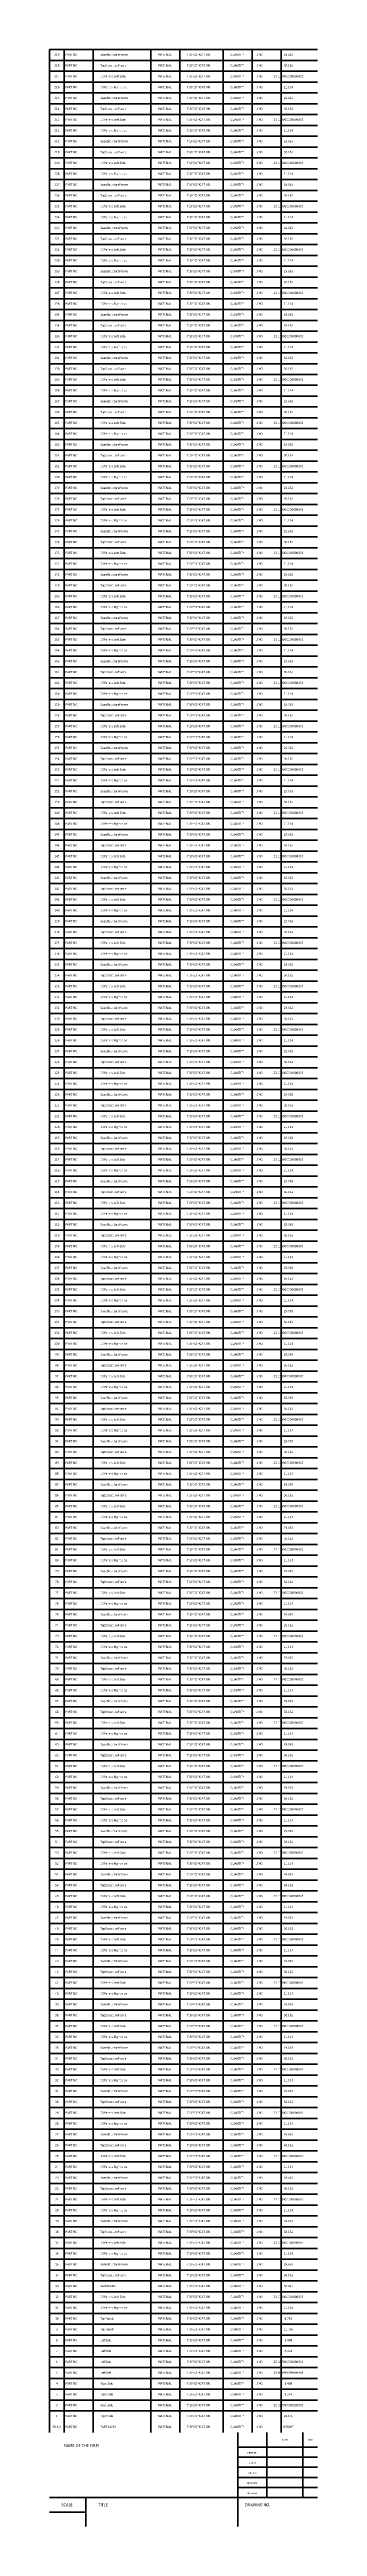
# Model space of a CAD drawing. Header units: metres. Extents: x 849 to 1219, y 30 to 3460.
import ezdxf
from ezdxf.enums import TextEntityAlignment as Align

# ---------------------------------------------------------------- set-up
doc = ezdxf.new("R2010")
doc.units = ezdxf.units.M
doc.layers.add('Default', color=7, linetype='Continuous', lineweight=50, true_color=0x000000)
doc.styles.add('Default', font='tahoma.ttf')

msp = doc.modelspace()

# ---------------------------------------------------------------- linework, layer by layer
at = {"layer": 'Default'}
for p, q in [((849, 3460), (1219, 3460)), ((849, 160), (849, 3460)), ((849, 3445), (1219, 3445)), ((849, 3430), (1219, 3430)), ((869, 3460), (869, 160)), ((909, 3460), (909, 160)), ((989, 3460), (989, 160)), ((1029, 3460), (1029, 160)), ((1089, 3460), (1089, 160)), ((1129, 3460), (1129, 160)), ((1169, 3460), (1169, 160)), ((849, 3415), (1219, 3415)), ((849, 3400), (1219, 3400)), ((849, 3385), (1219, 3385)), ((849, 3370), (1219, 3370)), ((849, 3355), (1219, 3355)), ((849, 3340), (1219, 3340)), ((849, 3325), (1219, 3325)), ((849, 3310), (1219, 3310)), ((849, 3295), (1219, 3295)), ((849, 3280), (1219, 3280)), ((849, 3265), (1219, 3265)), ((849, 3250), (1219, 3250)), ((849, 3235), (1219, 3235)), ((849, 3220), (1219, 3220)), ((849, 3205), (1219, 3205)), ((849, 3190), (1219, 3190)), ((849, 3175), (1219, 3175)), ((849, 3160), (1219, 3160)), ((849, 3145), (1219, 3145)), ((849, 3130), (1219, 3130)), ((849, 3115), (1219, 3115)), ((849, 3100), (1219, 3100)), ((849, 3085), (1219, 3085)), ((849, 3070), (1219, 3070)), ((849, 3055), (1219, 3055)), ((849, 3040), (1219, 3040)), ((849, 3025), (1219, 3025)), ((849, 3010), (1219, 3010)), ((849, 2995), (1219, 2995)), ((849, 2980), (1219, 2980)), ((849, 2965), (1219, 2965)), ((849, 2950), (1219, 2950)), ((849, 2935), (1219, 2935)), ((849, 2920), (1219, 2920)), ((849, 2905), (1219, 2905)), ((849, 2890), (1219, 2890)), ((849, 2875), (1219, 2875)), ((849, 2860), (1219, 2860)), ((849, 2845), (1219, 2845)), ((849, 2830), (1219, 2830)), ((849, 2815), (1219, 2815)), ((849, 2800), (1219, 2800)), ((849, 2785), (1219, 2785)), ((849, 2770), (1219, 2770)), ((849, 2755), (1219, 2755)), ((849, 2740), (1219, 2740)), ((849, 2725), (1219, 2725)), ((849, 2710), (1219, 2710)), ((849, 2695), (1219, 2695)), ((849, 2680), (1219, 2680)), ((849, 2665), (1219, 2665)), ((849, 2650), (1219, 2650)), ((849, 2635), (1219, 2635)), ((849, 2620), (1219, 2620)), ((849, 2605), (1219, 2605)), ((849, 2590), (1219, 2590)), ((849, 2575), (1219, 2575)), ((849, 2560), (1219, 2560)), ((849, 2545), (1219, 2545)), ((849, 2530), (1219, 2530)), ((849, 2515), (1219, 2515)), ((849, 2500), (1219, 2500)), ((849, 2485), (1219, 2485)), ((849, 2470), (1219, 2470)), ((849, 2455), (1219, 2455)), ((849, 2440), (1219, 2440)), ((849, 2425), (1219, 2425)), ((849, 2410), (1219, 2410)), ((849, 2395), (1219, 2395)), ((849, 2380), (1219, 2380)), ((849, 2365), (1219, 2365)), ((849, 2350), (1219, 2350)), ((849, 2335), (1219, 2335)), ((849, 2320), (1219, 2320)), ((849, 2305), (1219, 2305)), ((849, 2290), (1219, 2290)), ((849, 2275), (1219, 2275)), ((849, 2260), (1219, 2260)), ((849, 2245), (1219, 2245)), ((849, 2230), (1219, 2230)), ((849, 2215), (1219, 2215)), ((849, 2200), (1219, 2200)), ((849, 2185), (1219, 2185)), ((849, 2170), (1219, 2170)), ((849, 2155), (1219, 2155)), ((849, 2140), (1219, 2140)), ((849, 2125), (1219, 2125)), ((849, 2110), (1219, 2110)), ((849, 2095), (1219, 2095)), ((849, 2080), (1219, 2080)), ((849, 2065), (1219, 2065)), ((849, 2050), (1219, 2050)), ((849, 2035), (1219, 2035)), ((849, 2020), (1219, 2020)), ((849, 2005), (1219, 2005)), ((849, 1990), (1219, 1990)), ((849, 1975), (1219, 1975)), ((849, 1960), (1219, 1960)), ((849, 1945), (1219, 1945)), ((849, 1930), (1219, 1930)), ((849, 1915), (1219, 1915)), ((849, 1900), (1219, 1900)), ((849, 1885), (1219, 1885)), ((849, 1870), (1219, 1870)), ((849, 1855), (1219, 1855)), ((849, 1840), (1219, 1840)), ((849, 1825), (1219, 1825)), ((849, 1810), (1219, 1810)), ((849, 1795), (1219, 1795)), ((849, 1780), (1219, 1780)), ((849, 1765), (1219, 1765)), ((849, 1750), (1219, 1750)), ((849, 1735), (1219, 1735)), ((849, 1720), (1219, 1720)), ((849, 1705), (1219, 1705)), ((849, 1690), (1219, 1690)), ((849, 1675), (1219, 1675)), ((849, 1660), (1219, 1660)), ((849, 1645), (1219, 1645)), ((849, 1630), (1219, 1630)), ((849, 1615), (1219, 1615)), ((849, 1600), (1219, 1600)), ((849, 1585), (1219, 1585)), ((849, 1570), (1219, 1570)), ((849, 1555), (1219, 1555)), ((849, 1540), (1219, 1540)), ((849, 1525), (1219, 1525)), ((849, 1510), (1219, 1510)), ((849, 1495), (1219, 1495)), ((849, 1480), (1219, 1480)), ((849, 1465), (1219, 1465)), ((849, 1450), (1219, 1450)), ((849, 1435), (1219, 1435)), ((849, 1420), (1219, 1420)), ((849, 1405), (1219, 1405)), ((849, 1390), (1219, 1390)), ((849, 1375), (1219, 1375)), ((849, 1360), (1219, 1360)), ((849, 1345), (1219, 1345)), ((849, 1330), (1219, 1330)), ((849, 1315), (1219, 1315)), ((849, 1300), (1219, 1300)), ((849, 1285), (1219, 1285)), ((849, 1270), (1219, 1270)), ((849, 1255), (1219, 1255)), ((849, 1240), (1219, 1240)), ((849, 1225), (1219, 1225)), ((849, 1210), (1219, 1210)), ((849, 1195), (1219, 1195)), ((849, 1180), (1219, 1180)), ((849, 1165), (1219, 1165)), ((849, 1150), (1219, 1150)), ((849, 1135), (1219, 1135)), ((849, 1120), (1219, 1120)), ((849, 1105), (1219, 1105)), ((849, 1090), (1219, 1090)), ((849, 1075), (1219, 1075)), ((849, 1060), (1219, 1060)), ((849, 1045), (1219, 1045)), ((849, 1030), (1219, 1030)), ((849, 1015), (1219, 1015)), ((849, 1000), (1219, 1000)), ((849, 985), (1219, 985)), ((849, 970), (1219, 970)), ((849, 955), (1219, 955)), ((849, 940), (1219, 940)), ((849, 925), (1219, 925)), ((849, 910), (1219, 910)), ((849, 895), (1219, 895)), ((849, 880), (1219, 880)), ((849, 865), (1219, 865)), ((849, 850), (1219, 850)), ((849, 835), (1219, 835)), ((849, 820), (1219, 820)), ((849, 805), (1219, 805)), ((849, 790), (1219, 790)), ((849, 775), (1219, 775)), ((849, 760), (1219, 760)), ((849, 745), (1219, 745)), ((849, 730), (1219, 730)), ((849, 715), (1219, 715)), ((849, 700), (1219, 700)), ((849, 685), (1219, 685)), ((849, 670), (1219, 670)), ((849, 655), (1219, 655)), ((849, 640), (1219, 640)), ((849, 625), (1219, 625)), ((849, 610), (1219, 610)), ((849, 595), (1219, 595)), ((849, 580), (1219, 580)), ((849, 565), (1219, 565)), ((849, 550), (1219, 550)), ((849, 535), (1219, 535)), ((849, 520), (1219, 520)), ((849, 505), (1219, 505)), ((849, 490), (1219, 490)), ((849, 475), (1219, 475)), ((849, 460), (1219, 460)), ((849, 445), (1219, 445)), ((849, 430), (1219, 430)), ((849, 415), (1219, 415)), ((849, 400), (1219, 400)), ((849, 385), (1219, 385)), ((849, 370), (1219, 370)), ((849, 355), (1219, 355)), ((849, 340), (1219, 340)), ((849, 325), (1219, 325)), ((849, 310), (1219, 310)), ((849, 295), (1219, 295)), ((849, 280), (1219, 280)), ((849, 265), (1219, 265)), ((849, 250), (1219, 250)), ((849, 235), (1219, 235)), ((849, 220), (1219, 220)), ((849, 205), (1219, 205)), ((849, 190), (1219, 190))]:
    msp.add_line(p, q, dxfattribs=at)
at = {"layer": 'Default', "color": 2, "transparency": 33554687}
for p, q in [((1109, 160), (1109, 30)), ((1109, 140), (1219, 140)), ((1149, 70), (1149, 160)), ((1199, 70), (1199, 160)), ((1109, 126), (1219, 126)), ((1109, 112), (1219, 112)), ((849, 70), (1219, 70)), ((899, 70), (899, 30)), ((1109, 98), (1219, 98)), ((1109, 84), (1219, 84)), ((849, 50), (899, 50))]:
    msp.add_line(p, q, dxfattribs=at)

# ---------------------------------------------------------------- texts
at = {"layer": 'Default', "style": 'Default'}
for s, p in [('219', (859, 3453)), ('218', (859, 3438)), ('PART NO', (879, 3453)), ('PART NO', (879, 3438)), ('UMO', (1139, 3453)), ('UMO', (1139, 3438)), ('29.663', (1179, 3453)), ('30.162', (1179, 3438)), ('217', (859, 3423)), ('216', (859, 3408)), ('PART NO', (879, 3423)), ('PART NO', (879, 3408)), ('UMO', (1139, 3423)), ('UMO', (1139, 3408)), ('21.113000000000003', (1179, 3423)), ('21.114', (1179, 3408)), ('215', (859, 3393)), ('214', (859, 3378)), ('213', (859, 3363)), ('PART NO', (879, 3393)), ('PART NO', (879, 3378)), ('PART NO', (879, 3363)), ('UMO', (1139, 3393)), ('UMO', (1139, 3378)), ('UMO', (1139, 3363)), ('21.113000000000003', (1179, 3363)), ('29.663', (1179, 3393)), ('30.162', (1179, 3378)), ('212', (859, 3348)), ('211', (859, 3333)), ('PART NO', (879, 3348)), ('PART NO', (879, 3333)), ('UMO', (1139, 3348)), ('UMO', (1139, 3333)), ('21.114', (1179, 3348)), ('29.663', (1179, 3333)), ('210', (859, 3318)), ('209', (859, 3303)), ('PART NO', (879, 3318)), ('PART NO', (879, 3303)), ('UMO', (1139, 3318)), ('UMO', (1139, 3303)), ('21.113000000000003', (1179, 3303)), ('30.162', (1179, 3318)), ('208', (859, 3288)), ('207', (859, 3273)), ('206', (859, 3258)), ('PART NO', (879, 3288)), ('PART NO', (879, 3273)), ('PART NO', (879, 3258)), ('UMO', (1139, 3288)), ('UMO', (1139, 3273)), ('UMO', (1139, 3258)), ('21.114', (1179, 3288)), ('29.663', (1179, 3273)), ('30.162', (1179, 3258)), ('205', (859, 3243)), ('204', (859, 3228)), ('PART NO', (879, 3243)), ('PART NO', (879, 3228)), ('UMO', (1139, 3243)), ('UMO', (1139, 3228)), ('21.113000000000003', (1179, 3243)), ('21.114', (1179, 3228)), ('203', (859, 3213)), ('202', (859, 3198)), ('PART NO', (879, 3213)), ('PART NO', (879, 3198)), ('UMO', (1139, 3213)), ('UMO', (1139, 3198)), ('29.663', (1179, 3213)), ('30.162', (1179, 3198)), ('201', (859, 3183)), ('200', (859, 3168)), ('PART NO', (879, 3183)), ('PART NO', (879, 3168)), ('UMO', (1139, 3183)), ('UMO', (1139, 3168)), ('21.113000000000003', (1179, 3183)), ('21.114', (1179, 3168)), ('199', (859, 3153)), ('198', (859, 3138)), ('197', (859, 3123)), ('PART NO', (879, 3153)), ('PART NO', (879, 3138)), ('PART NO', (879, 3123)), ('UMO', (1139, 3153)), ('UMO', (1139, 3138)), ('UMO', (1139, 3123)), ('21.113000000000003', (1179, 3123)), ('29.663', (1179, 3153)), ('30.162', (1179, 3138)), ('196', (859, 3108)), ('195', (859, 3093)), ('PART NO', (879, 3108)), ('PART NO', (879, 3093)), ('UMO', (1139, 3108)), ('UMO', (1139, 3093)), ('21.114', (1179, 3108)), ('29.663', (1179, 3093)), ('194', (859, 3078)), ('193', (859, 3063)), ('PART NO', (879, 3078)), ('PART NO', (879, 3063)), ('UMO', (1139, 3078)), ('UMO', (1139, 3063)), ('21.113000000000003', (1179, 3063)), ('30.162', (1179, 3078)), ('192', (859, 3048)), ('191', (859, 3033)), ('190', (859, 3018)), ('PART NO', (879, 3048)), ('PART NO', (879, 3033)), ('PART NO', (879, 3018)), ('UMO', (1139, 3048)), ('UMO', (1139, 3033)), ('UMO', (1139, 3018)), ('21.114', (1179, 3048)), ('29.663', (1179, 3033)), ('30.162', (1179, 3018)), ('189', (859, 3003)), ('188', (859, 2988)), ('PART NO', (879, 3003)), ('PART NO', (879, 2988)), ('UMO', (1139, 3003)), ('UMO', (1139, 2988)), ('21.113000000000003', (1179, 3003)), ('21.114', (1179, 2988)), ('187', (859, 2973)), ('186', (859, 2958)), ('PART NO', (879, 2973)), ('PART NO', (879, 2958)), ('UMO', (1139, 2973)), ('UMO', (1139, 2958)), ('29.663', (1179, 2973)), ('30.162', (1179, 2958)), ('185', (859, 2943)), ('184', (859, 2928)), ('PART NO', (879, 2943)), ('PART NO', (879, 2928)), ('UMO', (1139, 2943)), ('UMO', (1139, 2928)), ('21.113000000000003', (1179, 2943)), ('21.114', (1179, 2928)), ('183', (859, 2913)), ('182', (859, 2898)), ('181', (859, 2883)), ('PART NO', (879, 2913)), ('PART NO', (879, 2898)), ('PART NO', (879, 2883)), ('UMO', (1139, 2913)), ('UMO', (1139, 2898)), ('UMO', (1139, 2883)), ('21.113000000000003', (1179, 2883)), ('29.663', (1179, 2913)), ('30.162', (1179, 2898)), ('180', (859, 2868)), ('179', (859, 2853)), ('PART NO', (879, 2868)), ('PART NO', (879, 2853)), ('UMO', (1139, 2868)), ('UMO', (1139, 2853)), ('21.114', (1179, 2868)), ('29.663', (1179, 2853)), ('178', (859, 2838)), ('177', (859, 2823)), ('PART NO', (879, 2838)), ('PART NO', (879, 2823)), ('UMO', (1139, 2838)), ('UMO', (1139, 2823)), ('21.113000000000003', (1179, 2823)), ('30.162', (1179, 2838)), ('176', (859, 2808)), ('175', (859, 2793)), ('174', (859, 2778)), ('PART NO', (879, 2808)), ('PART NO', (879, 2793)), ('PART NO', (879, 2778)), ('UMO', (1139, 2808)), ('UMO', (1139, 2793)), ('UMO', (1139, 2778)), ('21.114', (1179, 2808)), ('29.663', (1179, 2793)), ('30.162', (1179, 2778)), ('173', (859, 2763)), ('172', (859, 2748)), ('PART NO', (879, 2763)), ('PART NO', (879, 2748)), ('UMO', (1139, 2763)), ('UMO', (1139, 2748)), ('21.113000000000003', (1179, 2763)), ('21.114', (1179, 2748)), ('171', (859, 2733)), ('170', (859, 2718)), ('PART NO', (879, 2733)), ('PART NO', (879, 2718)), ('UMO', (1139, 2733)), ('UMO', (1139, 2718)), ('29.663', (1179, 2733)), ('30.162', (1179, 2718)), ('169', (859, 2703)), ('168', (859, 2688)), ('PART NO', (879, 2703)), ('PART NO', (879, 2688)), ('UMO', (1139, 2703)), ('UMO', (1139, 2688)), ('21.113000000000003', (1179, 2703)), ('21.114', (1179, 2688)), ('167', (859, 2673)), ('166', (859, 2658)), ('165', (859, 2643)), ('PART NO', (879, 2673)), ('PART NO', (879, 2658)), ('PART NO', (879, 2643)), ('UMO', (1139, 2673)), ('UMO', (1139, 2658)), ('UMO', (1139, 2643)), ('21.113000000000003', (1179, 2643)), ('29.663', (1179, 2673)), ('30.162', (1179, 2658)), ('164', (859, 2628)), ('163', (859, 2613)), ('PART NO', (879, 2628)), ('PART NO', (879, 2613)), ('UMO', (1139, 2628)), ('UMO', (1139, 2613)), ('21.114', (1179, 2628)), ('29.663', (1179, 2613)), ('162', (859, 2598)), ('161', (859, 2583)), ('PART NO', (879, 2598)), ('PART NO', (879, 2583)), ('UMO', (1139, 2598)), ('UMO', (1139, 2583)), ('21.113000000000003', (1179, 2583)), ('30.162', (1179, 2598)), ('160', (859, 2568)), ('159', (859, 2553)), ('158', (859, 2538)), ('PART NO', (879, 2568)), ('PART NO', (879, 2553)), ('PART NO', (879, 2538)), ('UMO', (1139, 2568)), ('UMO', (1139, 2553)), ('UMO', (1139, 2538)), ('21.114', (1179, 2568)), ('29.663', (1179, 2553)), ('30.162', (1179, 2538)), ('157', (859, 2523)), ('156', (859, 2508)), ('PART NO', (879, 2523)), ('PART NO', (879, 2508)), ('UMO', (1139, 2523)), ('UMO', (1139, 2508)), ('21.113000000000003', (1179, 2523)), ('21.114', (1179, 2508)), ('155', (859, 2493)), ('154', (859, 2478)), ('PART NO', (879, 2493)), ('PART NO', (879, 2478)), ('UMO', (1139, 2493)), ('UMO', (1139, 2478)), ('29.663', (1179, 2493)), ('30.162', (1179, 2478)), ('153', (859, 2463)), ('152', (859, 2448)), ('PART NO', (879, 2463)), ('PART NO', (879, 2448)), ('UMO', (1139, 2463)), ('UMO', (1139, 2448)), ('21.113000000000003', (1179, 2463)), ('21.114', (1179, 2448)), ('151', (859, 2433)), ('150', (859, 2418)), ('149', (859, 2403)), ('PART NO', (879, 2433)), ('PART NO', (879, 2418)), ('PART NO', (879, 2403)), ('UMO', (1139, 2433)), ('UMO', (1139, 2418)), ('UMO', (1139, 2403)), ('21.113000000000003', (1179, 2403)), ('29.663', (1179, 2433)), ('30.162', (1179, 2418)), ('148', (859, 2388)), ('147', (859, 2373)), ('PART NO', (879, 2388)), ('PART NO', (879, 2373)), ('UMO', (1139, 2388)), ('UMO', (1139, 2373)), ('21.114', (1179, 2388)), ('29.663', (1179, 2373)), ('146', (859, 2358)), ('145', (859, 2343)), ('PART NO', (879, 2358)), ('PART NO', (879, 2343)), ('UMO', (1139, 2358)), ('UMO', (1139, 2343)), ('21.113000000000003', (1179, 2343)), ('30.162', (1179, 2358)), ('144', (859, 2328)), ('143', (859, 2313)), ('142', (859, 2298)), ('PART NO', (879, 2328)), ('PART NO', (879, 2313)), ('PART NO', (879, 2298)), ('UMO', (1139, 2328)), ('UMO', (1139, 2313)), ('UMO', (1139, 2298)), ('21.114', (1179, 2328)), ('29.663', (1179, 2313)), ('30.162', (1179, 2298)), ('141', (859, 2283)), ('140', (859, 2268)), ('PART NO', (879, 2283)), ('PART NO', (879, 2268)), ('UMO', (1139, 2283)), ('UMO', (1139, 2268)), ('21.113000000000003', (1179, 2283)), ('21.114', (1179, 2268)), ('139', (859, 2253)), ('138', (859, 2238)), ('PART NO', (879, 2253)), ('PART NO', (879, 2238)), ('UMO', (1139, 2253)), ('UMO', (1139, 2238)), ('29.663', (1179, 2253)), ('30.162', (1179, 2238)), ('137', (859, 2223)), ('136', (859, 2208)), ('PART NO', (879, 2223)), ('PART NO', (879, 2208)), ('UMO', (1139, 2223)), ('UMO', (1139, 2208)), ('21.113000000000003', (1179, 2223)), ('21.114', (1179, 2208)), ('135', (859, 2193)), ('134', (859, 2178)), ('133', (859, 2163)), ('PART NO', (879, 2193)), ('PART NO', (879, 2178)), ('PART NO', (879, 2163)), ('UMO', (1139, 2193)), ('UMO', (1139, 2178)), ('UMO', (1139, 2163)), ('21.113000000000003', (1179, 2163)), ('29.663', (1179, 2193)), ('30.162', (1179, 2178)), ('132', (859, 2148)), ('131', (859, 2133)), ('PART NO', (879, 2148)), ('PART NO', (879, 2133)), ('UMO', (1139, 2148)), ('UMO', (1139, 2133)), ('21.114', (1179, 2148)), ('29.663', (1179, 2133)), ('130', (859, 2118)), ('129', (859, 2103)), ('PART NO', (879, 2118)), ('PART NO', (879, 2103)), ('UMO', (1139, 2118)), ('UMO', (1139, 2103)), ('21.113000000000003', (1179, 2103)), ('30.162', (1179, 2118)), ('128', (859, 2088)), ('127', (859, 2073)), ('126', (859, 2058)), ('PART NO', (879, 2088)), ('PART NO', (879, 2073)), ('PART NO', (879, 2058)), ('UMO', (1139, 2088)), ('UMO', (1139, 2073)), ('UMO', (1139, 2058)), ('21.114', (1179, 2088)), ('29.663', (1179, 2073)), ('30.162', (1179, 2058)), ('125', (859, 2043)), ('124', (859, 2028)), ('PART NO', (879, 2043)), ('PART NO', (879, 2028)), ('UMO', (1139, 2043)), ('UMO', (1139, 2028)), ('21.113000000000003', (1179, 2043)), ('21.114', (1179, 2028)), ('123', (859, 2013)), ('122', (859, 1998)), ('PART NO', (879, 2013)), ('PART NO', (879, 1998)), ('UMO', (1139, 2013)), ('UMO', (1139, 1998)), ('29.663', (1179, 2013)), ('30.162', (1179, 1998)), ('121', (859, 1983)), ('120', (859, 1968)), ('PART NO', (879, 1983)), ('PART NO', (879, 1968)), ('UMO', (1139, 1983)), ('UMO', (1139, 1968)), ('21.113000000000003', (1179, 1983)), ('21.114', (1179, 1968)), ('119', (859, 1953)), ('118', (859, 1938)), ('117', (859, 1923)), ('PART NO', (879, 1953)), ('PART NO', (879, 1938)), ('PART NO', (879, 1923)), ('UMO', (1139, 1953)), ('UMO', (1139, 1938)), ('UMO', (1139, 1923)), ('21.113000000000003', (1179, 1923)), ('29.663', (1179, 1953)), ('30.162', (1179, 1938)), ('116', (859, 1908)), ('115', (859, 1893)), ('PART NO', (879, 1908)), ('PART NO', (879, 1893)), ('UMO', (1139, 1908)), ('UMO', (1139, 1893)), ('21.114', (1179, 1908)), ('29.663', (1179, 1893)), ('114', (859, 1878)), ('113', (859, 1863)), ('PART NO', (879, 1878)), ('PART NO', (879, 1863)), ('UMO', (1139, 1878)), ('UMO', (1139, 1863)), ('21.113000000000003', (1179, 1863)), ('30.162', (1179, 1878)), ('112', (859, 1848)), ('111', (859, 1833)), ('110', (859, 1818)), ('PART NO', (879, 1848)), ('PART NO', (879, 1833)), ('PART NO', (879, 1818)), ('UMO', (1139, 1848)), ('UMO', (1139, 1833)), ('UMO', (1139, 1818)), ('21.114', (1179, 1848)), ('29.663', (1179, 1833)), ('30.162', (1179, 1818)), ('109', (859, 1803)), ('108', (859, 1788)), ('PART NO', (879, 1803)), ('PART NO', (879, 1788)), ('UMO', (1139, 1803)), ('UMO', (1139, 1788)), ('21.113000000000003', (1179, 1803)), ('21.114', (1179, 1788)), ('107', (859, 1773)), ('106', (859, 1758)), ('PART NO', (879, 1773)), ('PART NO', (879, 1758)), ('UMO', (1139, 1773)), ('UMO', (1139, 1758)), ('29.663', (1179, 1773)), ('30.162', (1179, 1758)), ('105', (859, 1743)), ('104', (859, 1728)), ('PART NO', (879, 1743)), ('PART NO', (879, 1728)), ('UMO', (1139, 1743)), ('UMO', (1139, 1728)), ('21.113000000000003', (1179, 1743)), ('21.114', (1179, 1728)), ('103', (859, 1713)), ('102', (859, 1698)), ('101', (859, 1683)), ('PART NO', (879, 1713)), ('PART NO', (879, 1698)), ('PART NO', (879, 1683)), ('UMO', (1139, 1713)), ('UMO', (1139, 1698)), ('UMO', (1139, 1683)), ('21.113000000000003', (1179, 1683)), ('29.663', (1179, 1713)), ('30.162', (1179, 1698)), ('100', (859, 1668)), ('99', (859, 1653)), ('PART NO', (879, 1668)), ('PART NO', (879, 1653)), ('UMO', (1139, 1668)), ('UMO', (1139, 1653)), ('21.114', (1179, 1668)), ('29.663', (1179, 1653)), ('98', (859, 1638)), ('97', (859, 1623)), ('PART NO', (879, 1638)), ('PART NO', (879, 1623)), ('UMO', (1139, 1638)), ('UMO', (1139, 1623)), ('21.113000000000003', (1179, 1623)), ('30.162', (1179, 1638)), ('96', (859, 1608)), ('95', (859, 1593)), ('94', (859, 1578)), ('PART NO', (879, 1608)), ('PART NO', (879, 1593)), ('PART NO', (879, 1578)), ('UMO', (1139, 1608)), ('UMO', (1139, 1593)), ('UMO', (1139, 1578)), ('21.114', (1179, 1608)), ('29.663', (1179, 1593)), ('30.162', (1179, 1578)), ('93', (859, 1563)), ('92', (859, 1548)), ('PART NO', (879, 1563)), ('PART NO', (879, 1548)), ('UMO', (1139, 1563)), ('UMO', (1139, 1548)), ('21.113000000000003', (1179, 1563)), ('21.114', (1179, 1548)), ('91', (859, 1533)), ('90', (859, 1518)), ('PART NO', (879, 1533)), ('PART NO', (879, 1518)), ('UMO', (1139, 1533)), ('UMO', (1139, 1518)), ('29.663', (1179, 1533)), ('30.162', (1179, 1518)), ('89', (859, 1503)), ('88', (859, 1488)), ('PART NO', (879, 1503)), ('PART NO', (879, 1488)), ('UMO', (1139, 1503)), ('UMO', (1139, 1488)), ('21.113000000000003', (1179, 1503)), ('21.114', (1179, 1488)), ('87', (859, 1473)), ('86', (859, 1458)), ('85', (859, 1443)), ('PART NO', (879, 1473)), ('PART NO', (879, 1458)), ('PART NO', (879, 1443)), ('UMO', (1139, 1473)), ('UMO', (1139, 1458)), ('UMO', (1139, 1443)), ('21.113000000000003', (1179, 1443)), ('29.663', (1179, 1473)), ('30.162', (1179, 1458)), ('84', (859, 1428)), ('83', (859, 1413)), ('PART NO', (879, 1428)), ('PART NO', (879, 1413)), ('UMO', (1139, 1428)), ('UMO', (1139, 1413)), ('21.114', (1179, 1428)), ('29.663', (1179, 1413)), ('82', (859, 1398)), ('81', (859, 1383)), ('PART NO', (879, 1398)), ('PART NO', (879, 1383)), ('UMO', (1139, 1398)), ('UMO', (1139, 1383)), ('21.113000000000003', (1179, 1383)), ('30.162', (1179, 1398)), ('80', (859, 1368)), ('79', (859, 1353)), ('78', (859, 1338)), ('PART NO', (879, 1368)), ('PART NO', (879, 1353)), ('PART NO', (879, 1338)), ('UMO', (1139, 1368)), ('UMO', (1139, 1353)), ('UMO', (1139, 1338)), ('21.114', (1179, 1368)), ('29.663', (1179, 1353)), ('30.162', (1179, 1338)), ('77', (859, 1323)), ('76', (859, 1308)), ('PART NO', (879, 1323)), ('PART NO', (879, 1308)), ('UMO', (1139, 1323)), ('UMO', (1139, 1308)), ('21.113000000000003', (1179, 1323)), ('21.114', (1179, 1308)), ('75', (859, 1293)), ('74', (859, 1278)), ('PART NO', (879, 1293)), ('PART NO', (879, 1278)), ('UMO', (1139, 1293)), ('UMO', (1139, 1278)), ('29.663', (1179, 1293)), ('30.162', (1179, 1278)), ('73', (859, 1263)), ('72', (859, 1248)), ('PART NO', (879, 1263)), ('PART NO', (879, 1248)), ('UMO', (1139, 1263)), ('UMO', (1139, 1248)), ('21.113000000000003', (1179, 1263)), ('21.114', (1179, 1248)), ('71', (859, 1233)), ('70', (859, 1218)), ('69', (859, 1203)), ('PART NO', (879, 1233)), ('PART NO', (879, 1218)), ('PART NO', (879, 1203)), ('UMO', (1139, 1233)), ('UMO', (1139, 1218)), ('UMO', (1139, 1203)), ('21.113000000000003', (1179, 1203)), ('29.663', (1179, 1233)), ('30.162', (1179, 1218)), ('68', (859, 1188)), ('67', (859, 1173)), ('PART NO', (879, 1188)), ('PART NO', (879, 1173)), ('UMO', (1139, 1188)), ('UMO', (1139, 1173)), ('21.114', (1179, 1188)), ('29.663', (1179, 1173)), ('66', (859, 1158)), ('65', (859, 1143)), ('PART NO', (879, 1158)), ('PART NO', (879, 1143)), ('UMO', (1139, 1158)), ('UMO', (1139, 1143)), ('21.113000000000003', (1179, 1143)), ('30.162', (1179, 1158)), ('64', (859, 1128)), ('63', (859, 1113)), ('62', (859, 1098)), ('PART NO', (879, 1128)), ('PART NO', (879, 1113)), ('PART NO', (879, 1098)), ('UMO', (1139, 1128)), ('UMO', (1139, 1113)), ('UMO', (1139, 1098)), ('21.114', (1179, 1128)), ('29.663', (1179, 1113)), ('30.162', (1179, 1098)), ('61', (859, 1083)), ('60', (859, 1068)), ('PART NO', (879, 1083)), ('PART NO', (879, 1068)), ('UMO', (1139, 1083)), ('UMO', (1139, 1068)), ('21.113000000000003', (1179, 1083)), ('21.114', (1179, 1068)), ('59', (859, 1053)), ('58', (859, 1038)), ('PART NO', (879, 1053)), ('PART NO', (879, 1038)), ('UMO', (1139, 1053)), ('UMO', (1139, 1038)), ('29.663', (1179, 1053)), ('30.162', (1179, 1038)), ('57', (859, 1023)), ('56', (859, 1008)), ('PART NO', (879, 1023)), ('PART NO', (879, 1008)), ('UMO', (1139, 1023)), ('UMO', (1139, 1008)), ('21.113000000000003', (1179, 1023)), ('21.114', (1179, 1008)), ('55', (859, 993)), ('54', (859, 978)), ('53', (859, 963)), ('PART NO', (879, 993)), ('PART NO', (879, 978)), ('PART NO', (879, 963)), ('UMO', (1139, 993)), ('UMO', (1139, 978)), ('UMO', (1139, 963)), ('21.113000000000003', (1179, 963)), ('29.663', (1179, 993)), ('30.162', (1179, 978)), ('52', (859, 948)), ('51', (859, 933)), ('PART NO', (879, 948)), ('PART NO', (879, 933)), ('UMO', (1139, 948)), ('UMO', (1139, 933)), ('21.114', (1179, 948)), ('29.663', (1179, 933)), ('49', (859, 903)), ('50', (859, 918)), ('PART NO', (879, 918)), ('PART NO', (879, 903)), ('UMO', (1139, 918)), ('UMO', (1139, 903)), ('21.113000000000003', (1179, 903)), ('30.162', (1179, 918)), ('48', (859, 888)), ('47', (859, 873)), ('46', (859, 858)), ('PART NO', (879, 888)), ('PART NO', (879, 873)), ('PART NO', (879, 858)), ('UMO', (1139, 888)), ('UMO', (1139, 873)), ('UMO', (1139, 858)), ('21.114', (1179, 888)), ('29.663', (1179, 873)), ('30.162', (1179, 858)), ('45', (859, 843)), ('44', (859, 828)), ('PART NO', (879, 843)), ('PART NO', (879, 828)), ('UMO', (1139, 843)), ('UMO', (1139, 828)), ('21.113000000000003', (1179, 843)), ('21.114', (1179, 828)), ('43', (859, 813)), ('42', (859, 798)), ('PART NO', (879, 813)), ('PART NO', (879, 798)), ('UMO', (1139, 813)), ('UMO', (1139, 798)), ('29.663', (1179, 813)), ('30.162', (1179, 798)), ('41', (859, 783)), ('40', (859, 768)), ('PART NO', (879, 783)), ('PART NO', (879, 768)), ('UMO', (1139, 783)), ('UMO', (1139, 768)), ('21.113000000000003', (1179, 783)), ('21.114', (1179, 768)), ('39', (859, 753)), ('38', (859, 738)), ('37', (859, 723)), ('PART NO', (879, 753)), ('PART NO', (879, 738)), ('PART NO', (879, 723)), ('UMO', (1139, 753)), ('UMO', (1139, 738)), ('UMO', (1139, 723)), ('21.113000000000003', (1179, 723)), ('29.663', (1179, 753)), ('30.162', (1179, 738)), ('36', (859, 708)), ('35', (859, 693)), ('PART NO', (879, 708)), ('PART NO', (879, 693)), ('UMO', (1139, 708)), ('UMO', (1139, 693)), ('21.114', (1179, 708)), ('29.663', (1179, 693)), ('34', (859, 678)), ('33', (859, 663)), ('PART NO', (879, 678)), ('PART NO', (879, 663)), ('UMO', (1139, 678)), ('UMO', (1139, 663)), ('21.113000000000003', (1179, 663)), ('30.162', (1179, 678)), ('32', (859, 648)), ('31', (859, 633)), ('30', (859, 618)), ('PART NO', (879, 648)), ('PART NO', (879, 633)), ('PART NO', (879, 618)), ('UMO', (1139, 648)), ('UMO', (1139, 633)), ('UMO', (1139, 618)), ('21.114', (1179, 648)), ('29.663', (1179, 633)), ('30.162', (1179, 618)), ('29', (859, 603)), ('28', (859, 588)), ('PART NO', (879, 603)), ('PART NO', (879, 588)), ('UMO', (1139, 603)), ('UMO', (1139, 588)), ('21.113000000000003', (1179, 603)), ('21.114', (1179, 588)), ('27', (859, 573)), ('26', (859, 558)), ('PART NO', (879, 573)), ('PART NO', (879, 558)), ('UMO', (1139, 573)), ('UMO', (1139, 558)), ('29.663', (1179, 573)), ('30.162', (1179, 558)), ('25', (859, 543)), ('24', (859, 528)), ('23', (859, 513)), ('PART NO', (879, 543)), ('PART NO', (879, 528)), ('PART NO', (879, 513)), ('UMO', (1139, 543)), ('UMO', (1139, 528)), ('UMO', (1139, 513)), ('21.113000000000003', (1179, 543)), ('21.114', (1179, 528)), ('29.663', (1179, 513)), ('22', (859, 498)), ('21', (859, 483)), ('PART NO', (879, 498)), ('PART NO', (879, 483)), ('UMO', (1139, 498)), ('UMO', (1139, 483)), ('21.113000000000003', (1179, 483)), ('30.162', (1179, 498)), ('20', (859, 468)), ('19', (859, 453)), ('PART NO', (879, 468)), ('PART NO', (879, 453)), ('UMO', (1139, 468)), ('UMO', (1139, 453)), ('21.114', (1179, 468)), ('29.663', (1179, 453)), ('18', (859, 438)), ('17', (859, 423)), ('PART NO', (879, 438)), ('PART NO', (879, 423)), ('UMO', (1139, 438)), ('UMO', (1139, 423)), ('21.113000000000003', (1179, 423)), ('30.162', (1179, 438)), ('16', (859, 408)), ('15', (859, 393)), ('14', (859, 378)), ('PART NO', (879, 408)), ('PART NO', (879, 393)), ('PART NO', (879, 378)), ('UMO', (1139, 408)), ('UMO', (1139, 393)), ('UMO', (1139, 378)), ('21.114', (1179, 408)), ('29.663', (1179, 393)), ('30.162', (1179, 378)), ('13', (859, 363)), ('12', (859, 348)), ('PART NO', (879, 363)), ('PART NO', (879, 348)), ('UMO', (1139, 363)), ('UMO', (1139, 348)), ('21.113000000000003', (1179, 348)), ('30.427', (1179, 363)), ('11', (859, 333)), ('10', (859, 318)), ('PART NO', (879, 333)), ('PART NO', (879, 318)), ('UMO', (1139, 333)), ('UMO', (1139, 318)), ('21.114', (1179, 333)), ('8.785', (1179, 318)), ('9', (859, 303)), ('8', (859, 288)), ('7', (859, 273)), ('PART NO', (879, 303)), ('PART NO', (879, 288)), ('PART NO', (879, 273)), ('UMO', (1139, 303)), ('UMO', (1139, 288)), ('UMO', (1139, 273)), ('21.016', (1179, 303)), ('3.408', (1179, 288)), ('8.248', (1179, 273)), ('6', (859, 258)), ('5', (859, 243)), ('PART NO', (879, 258)), ('PART NO', (879, 243)), ('UMO', (1139, 258)), ('UMO', (1139, 243)), ('29.099999999999998', (1179, 243)), ('12.187000000000001', (1179, 258)), ('4', (859, 228)), ('3', (859, 213)), ('PART NO', (879, 228)), ('PART NO', (879, 213)), ('UMO', (1139, 228)), ('UMO', (1139, 213)), ('3.408', (1179, 228)), ('8.249', (1179, 213)), ('2', (859, 198)), ('1', (859, 183)), ('PART NO', (879, 198)), ('PART NO', (879, 183)), ('UMO', (1139, 198)), ('UMO', (1139, 183)), ('12.187999999999999', (1179, 198)), ('29.101', (1179, 183)), ('SR.NO', (859, 168)), ('PART NO', (879, 168)), ('UMO', (1139, 168)), ('WEIGHT', (1179, 168))]:
    msp.add_text(s, height=3, dxfattribs=at).set_placement(p, align=Align.MIDDLE_CENTER)
for s, p in [('TopStructureFrame', (919, 3438)), ('BaseStructureFrame', (919, 3453)), ('MATERIAL', (999, 3453)), ('MATERIAL', (999, 3438)), ('T.SPECIFICATION', (1039, 3453)), ('T.SPECIFICATION', (1039, 3438)), ('QUANTITY', (1099, 3453)), ('QUANTITY', (1099, 3438)), ('D3Panels Left Side', (919, 3423)), ('D3Panels Right side', (919, 3408)), ('MATERIAL', (999, 3423)), ('MATERIAL', (999, 3408)), ('T.SPECIFICATION', (1039, 3423)), ('T.SPECIFICATION', (1039, 3408)), ('QUANTITY', (1099, 3423)), ('QUANTITY', (1099, 3408)), ('TopStructureFrame', (919, 3378)), ('BaseStructureFrame', (919, 3393)), ('D3Panels Left Side', (919, 3363)), ('MATERIAL', (999, 3393)), ('MATERIAL', (999, 3378)), ('MATERIAL', (999, 3363)), ('T.SPECIFICATION', (1039, 3393)), ('T.SPECIFICATION', (1039, 3378)), ('T.SPECIFICATION', (1039, 3363)), ('QUANTITY', (1099, 3393)), ('QUANTITY', (1099, 3378)), ('QUANTITY', (1099, 3363)), ('D3Panels Right side', (919, 3348)), ('BaseStructureFrame', (919, 3333)), ('MATERIAL', (999, 3348)), ('MATERIAL', (999, 3333)), ('T.SPECIFICATION', (1039, 3348)), ('T.SPECIFICATION', (1039, 3333)), ('QUANTITY', (1099, 3348)), ('QUANTITY', (1099, 3333)), ('TopStructureFrame', (919, 3318)), ('D3Panels Left Side', (919, 3303)), ('MATERIAL', (999, 3318)), ('MATERIAL', (999, 3303)), ('T.SPECIFICATION', (1039, 3318)), ('T.SPECIFICATION', (1039, 3303)), ('QUANTITY', (1099, 3318)), ('QUANTITY', (1099, 3303)), ('TopStructureFrame', (919, 3258)), ('D3Panels Right side', (919, 3288)), ('BaseStructureFrame', (919, 3273)), ('MATERIAL', (999, 3288)), ('MATERIAL', (999, 3273)), ('MATERIAL', (999, 3258)), ('T.SPECIFICATION', (1039, 3288)), ('T.SPECIFICATION', (1039, 3273)), ('T.SPECIFICATION', (1039, 3258)), ('QUANTITY', (1099, 3288)), ('QUANTITY', (1099, 3273)), ('QUANTITY', (1099, 3258)), ('D3Panels Left Side', (919, 3243)), ('D3Panels Right side', (919, 3228)), ('MATERIAL', (999, 3243)), ('MATERIAL', (999, 3228)), ('T.SPECIFICATION', (1039, 3243)), ('T.SPECIFICATION', (1039, 3228)), ('QUANTITY', (1099, 3243)), ('QUANTITY', (1099, 3228)), ('TopStructureFrame', (919, 3198)), ('BaseStructureFrame', (919, 3213)), ('MATERIAL', (999, 3213)), ('MATERIAL', (999, 3198)), ('T.SPECIFICATION', (1039, 3213)), ('T.SPECIFICATION', (1039, 3198)), ('QUANTITY', (1099, 3213)), ('QUANTITY', (1099, 3198)), ('D3Panels Left Side', (919, 3183)), ('D3Panels Right side', (919, 3168)), ('MATERIAL', (999, 3183)), ('MATERIAL', (999, 3168)), ('T.SPECIFICATION', (1039, 3183)), ('T.SPECIFICATION', (1039, 3168)), ('QUANTITY', (1099, 3183)), ('QUANTITY', (1099, 3168)), ('TopStructureFrame', (919, 3138)), ('BaseStructureFrame', (919, 3153)), ('D3Panels Left Side', (919, 3123)), ('MATERIAL', (999, 3153)), ('MATERIAL', (999, 3138)), ('MATERIAL', (999, 3123)), ('T.SPECIFICATION', (1039, 3153)), ('T.SPECIFICATION', (1039, 3138)), ('T.SPECIFICATION', (1039, 3123)), ('QUANTITY', (1099, 3153)), ('QUANTITY', (1099, 3138)), ('QUANTITY', (1099, 3123)), ('D3Panels Right side', (919, 3108)), ('BaseStructureFrame', (919, 3093)), ('MATERIAL', (999, 3108)), ('MATERIAL', (999, 3093)), ('T.SPECIFICATION', (1039, 3108)), ('T.SPECIFICATION', (1039, 3093)), ('QUANTITY', (1099, 3108)), ('QUANTITY', (1099, 3093)), ('TopStructureFrame', (919, 3078)), ('D3Panels Left Side', (919, 3063)), ('MATERIAL', (999, 3078)), ('MATERIAL', (999, 3063)), ('T.SPECIFICATION', (1039, 3078)), ('T.SPECIFICATION', (1039, 3063)), ('QUANTITY', (1099, 3078)), ('QUANTITY', (1099, 3063)), ('TopStructureFrame', (919, 3018)), ('D3Panels Right side', (919, 3048)), ('BaseStructureFrame', (919, 3033)), ('MATERIAL', (999, 3048)), ('MATERIAL', (999, 3033)), ('MATERIAL', (999, 3018)), ('T.SPECIFICATION', (1039, 3048)), ('T.SPECIFICATION', (1039, 3033)), ('T.SPECIFICATION', (1039, 3018)), ('QUANTITY', (1099, 3048)), ('QUANTITY', (1099, 3033)), ('QUANTITY', (1099, 3018)), ('D3Panels Left Side', (919, 3003)), ('D3Panels Right side', (919, 2988)), ('MATERIAL', (999, 3003)), ('MATERIAL', (999, 2988)), ('T.SPECIFICATION', (1039, 3003)), ('T.SPECIFICATION', (1039, 2988)), ('QUANTITY', (1099, 3003)), ('QUANTITY', (1099, 2988)), ('TopStructureFrame', (919, 2958)), ('BaseStructureFrame', (919, 2973)), ('MATERIAL', (999, 2973)), ('MATERIAL', (999, 2958)), ('T.SPECIFICATION', (1039, 2973)), ('T.SPECIFICATION', (1039, 2958)), ('QUANTITY', (1099, 2973)), ('QUANTITY', (1099, 2958)), ('D3Panels Left Side', (919, 2943)), ('D3Panels Right side', (919, 2928)), ('MATERIAL', (999, 2943)), ('MATERIAL', (999, 2928)), ('T.SPECIFICATION', (1039, 2943)), ('T.SPECIFICATION', (1039, 2928)), ('QUANTITY', (1099, 2943)), ('QUANTITY', (1099, 2928)), ('TopStructureFrame', (919, 2898)), ('BaseStructureFrame', (919, 2913)), ('D3Panels Left Side', (919, 2883)), ('MATERIAL', (999, 2913)), ('MATERIAL', (999, 2898)), ('MATERIAL', (999, 2883)), ('T.SPECIFICATION', (1039, 2913)), ('T.SPECIFICATION', (1039, 2898)), ('T.SPECIFICATION', (1039, 2883)), ('QUANTITY', (1099, 2913)), ('QUANTITY', (1099, 2898)), ('QUANTITY', (1099, 2883)), ('D3Panels Right side', (919, 2868)), ('BaseStructureFrame', (919, 2853)), ('MATERIAL', (999, 2868)), ('MATERIAL', (999, 2853)), ('T.SPECIFICATION', (1039, 2868)), ('T.SPECIFICATION', (1039, 2853)), ('QUANTITY', (1099, 2868)), ('QUANTITY', (1099, 2853)), ('TopStructureFrame', (919, 2838)), ('D3Panels Left Side', (919, 2823)), ('MATERIAL', (999, 2838)), ('MATERIAL', (999, 2823)), ('T.SPECIFICATION', (1039, 2838)), ('T.SPECIFICATION', (1039, 2823)), ('QUANTITY', (1099, 2838)), ('QUANTITY', (1099, 2823)), ('TopStructureFrame', (919, 2778)), ('D3Panels Right side', (919, 2808)), ('BaseStructureFrame', (919, 2793)), ('MATERIAL', (999, 2808)), ('MATERIAL', (999, 2793)), ('MATERIAL', (999, 2778)), ('T.SPECIFICATION', (1039, 2808)), ('T.SPECIFICATION', (1039, 2793)), ('T.SPECIFICATION', (1039, 2778)), ('QUANTITY', (1099, 2808)), ('QUANTITY', (1099, 2793)), ('QUANTITY', (1099, 2778)), ('D3Panels Left Side', (919, 2763)), ('D3Panels Right side', (919, 2748)), ('MATERIAL', (999, 2763)), ('MATERIAL', (999, 2748)), ('T.SPECIFICATION', (1039, 2763)), ('T.SPECIFICATION', (1039, 2748)), ('QUANTITY', (1099, 2763)), ('QUANTITY', (1099, 2748)), ('TopStructureFrame', (919, 2718)), ('BaseStructureFrame', (919, 2733)), ('MATERIAL', (999, 2733)), ('MATERIAL', (999, 2718)), ('T.SPECIFICATION', (1039, 2733)), ('T.SPECIFICATION', (1039, 2718)), ('QUANTITY', (1099, 2733)), ('QUANTITY', (1099, 2718)), ('D3Panels Left Side', (919, 2703)), ('D3Panels Right side', (919, 2688)), ('MATERIAL', (999, 2703)), ('MATERIAL', (999, 2688)), ('T.SPECIFICATION', (1039, 2703)), ('T.SPECIFICATION', (1039, 2688)), ('QUANTITY', (1099, 2703)), ('QUANTITY', (1099, 2688)), ('TopStructureFrame', (919, 2658)), ('BaseStructureFrame', (919, 2673)), ('D3Panels Left Side', (919, 2643)), ('MATERIAL', (999, 2673)), ('MATERIAL', (999, 2658)), ('MATERIAL', (999, 2643)), ('T.SPECIFICATION', (1039, 2673)), ('T.SPECIFICATION', (1039, 2658)), ('T.SPECIFICATION', (1039, 2643)), ('QUANTITY', (1099, 2673)), ('QUANTITY', (1099, 2658)), ('QUANTITY', (1099, 2643)), ('D3Panels Right side', (919, 2628)), ('BaseStructureFrame', (919, 2613)), ('MATERIAL', (999, 2628)), ('MATERIAL', (999, 2613)), ('T.SPECIFICATION', (1039, 2628)), ('T.SPECIFICATION', (1039, 2613)), ('QUANTITY', (1099, 2628)), ('QUANTITY', (1099, 2613)), ('TopStructureFrame', (919, 2598)), ('D3Panels Left Side', (919, 2583)), ('MATERIAL', (999, 2598)), ('MATERIAL', (999, 2583)), ('T.SPECIFICATION', (1039, 2598)), ('T.SPECIFICATION', (1039, 2583)), ('QUANTITY', (1099, 2598)), ('QUANTITY', (1099, 2583)), ('TopStructureFrame', (919, 2538)), ('D3Panels Right side', (919, 2568)), ('BaseStructureFrame', (919, 2553)), ('MATERIAL', (999, 2568)), ('MATERIAL', (999, 2553)), ('MATERIAL', (999, 2538)), ('T.SPECIFICATION', (1039, 2568)), ('T.SPECIFICATION', (1039, 2553)), ('T.SPECIFICATION', (1039, 2538)), ('QUANTITY', (1099, 2568)), ('QUANTITY', (1099, 2553)), ('QUANTITY', (1099, 2538)), ('D3Panels Left Side', (919, 2523)), ('D3Panels Right side', (919, 2508)), ('MATERIAL', (999, 2523)), ('MATERIAL', (999, 2508)), ('T.SPECIFICATION', (1039, 2523)), ('T.SPECIFICATION', (1039, 2508)), ('QUANTITY', (1099, 2523)), ('QUANTITY', (1099, 2508)), ('TopStructureFrame', (919, 2478)), ('BaseStructureFrame', (919, 2493)), ('MATERIAL', (999, 2493)), ('MATERIAL', (999, 2478)), ('T.SPECIFICATION', (1039, 2493)), ('T.SPECIFICATION', (1039, 2478)), ('QUANTITY', (1099, 2493)), ('QUANTITY', (1099, 2478)), ('D3Panels Left Side', (919, 2463)), ('D3Panels Right side', (919, 2448)), ('MATERIAL', (999, 2463)), ('MATERIAL', (999, 2448)), ('T.SPECIFICATION', (1039, 2463)), ('T.SPECIFICATION', (1039, 2448)), ('QUANTITY', (1099, 2463)), ('QUANTITY', (1099, 2448)), ('TopStructureFrame', (919, 2418)), ('BaseStructureFrame', (919, 2433)), ('D3Panels Left Side', (919, 2403)), ('MATERIAL', (999, 2433)), ('MATERIAL', (999, 2418)), ('MATERIAL', (999, 2403)), ('T.SPECIFICATION', (1039, 2433)), ('T.SPECIFICATION', (1039, 2418)), ('T.SPECIFICATION', (1039, 2403)), ('QUANTITY', (1099, 2433)), ('QUANTITY', (1099, 2418)), ('QUANTITY', (1099, 2403)), ('D3Panels Right side', (919, 2388)), ('BaseStructureFrame', (919, 2373)), ('MATERIAL', (999, 2388)), ('MATERIAL', (999, 2373)), ('T.SPECIFICATION', (1039, 2388)), ('T.SPECIFICATION', (1039, 2373)), ('QUANTITY', (1099, 2388)), ('QUANTITY', (1099, 2373)), ('TopStructureFrame', (919, 2358)), ('D3Panels Left Side', (919, 2343)), ('MATERIAL', (999, 2358)), ('MATERIAL', (999, 2343)), ('T.SPECIFICATION', (1039, 2358)), ('T.SPECIFICATION', (1039, 2343)), ('QUANTITY', (1099, 2358)), ('QUANTITY', (1099, 2343)), ('TopStructureFrame', (919, 2298)), ('D3Panels Right side', (919, 2328)), ('BaseStructureFrame', (919, 2313)), ('MATERIAL', (999, 2328)), ('MATERIAL', (999, 2313)), ('MATERIAL', (999, 2298)), ('T.SPECIFICATION', (1039, 2328)), ('T.SPECIFICATION', (1039, 2313)), ('T.SPECIFICATION', (1039, 2298)), ('QUANTITY', (1099, 2328)), ('QUANTITY', (1099, 2313)), ('QUANTITY', (1099, 2298)), ('D3Panels Left Side', (919, 2283)), ('D3Panels Right side', (919, 2268)), ('MATERIAL', (999, 2283)), ('MATERIAL', (999, 2268)), ('T.SPECIFICATION', (1039, 2283)), ('T.SPECIFICATION', (1039, 2268)), ('QUANTITY', (1099, 2283)), ('QUANTITY', (1099, 2268)), ('TopStructureFrame', (919, 2238)), ('BaseStructureFrame', (919, 2253)), ('MATERIAL', (999, 2253)), ('MATERIAL', (999, 2238)), ('T.SPECIFICATION', (1039, 2253)), ('T.SPECIFICATION', (1039, 2238)), ('QUANTITY', (1099, 2253)), ('QUANTITY', (1099, 2238)), ('D3Panels Left Side', (919, 2223)), ('D3Panels Right side', (919, 2208)), ('MATERIAL', (999, 2223)), ('MATERIAL', (999, 2208)), ('T.SPECIFICATION', (1039, 2223)), ('T.SPECIFICATION', (1039, 2208)), ('QUANTITY', (1099, 2223)), ('QUANTITY', (1099, 2208)), ('TopStructureFrame', (919, 2178)), ('BaseStructureFrame', (919, 2193)), ('D3Panels Left Side', (919, 2163)), ('MATERIAL', (999, 2193)), ('MATERIAL', (999, 2178)), ('MATERIAL', (999, 2163)), ('T.SPECIFICATION', (1039, 2193)), ('T.SPECIFICATION', (1039, 2178)), ('T.SPECIFICATION', (1039, 2163)), ('QUANTITY', (1099, 2193)), ('QUANTITY', (1099, 2178)), ('QUANTITY', (1099, 2163)), ('D3Panels Right side', (919, 2148)), ('BaseStructureFrame', (919, 2133)), ('MATERIAL', (999, 2148)), ('MATERIAL', (999, 2133)), ('T.SPECIFICATION', (1039, 2148)), ('T.SPECIFICATION', (1039, 2133)), ('QUANTITY', (1099, 2148)), ('QUANTITY', (1099, 2133)), ('TopStructureFrame', (919, 2118)), ('D3Panels Left Side', (919, 2103)), ('MATERIAL', (999, 2118)), ('MATERIAL', (999, 2103)), ('T.SPECIFICATION', (1039, 2118)), ('T.SPECIFICATION', (1039, 2103)), ('QUANTITY', (1099, 2118)), ('QUANTITY', (1099, 2103)), ('TopStructureFrame', (919, 2058)), ('D3Panels Right side', (919, 2088)), ('BaseStructureFrame', (919, 2073)), ('MATERIAL', (999, 2088)), ('MATERIAL', (999, 2073)), ('MATERIAL', (999, 2058)), ('T.SPECIFICATION', (1039, 2088)), ('T.SPECIFICATION', (1039, 2073)), ('T.SPECIFICATION', (1039, 2058)), ('QUANTITY', (1099, 2088)), ('QUANTITY', (1099, 2073)), ('QUANTITY', (1099, 2058)), ('D3Panels Left Side', (919, 2043)), ('D3Panels Right side', (919, 2028)), ('MATERIAL', (999, 2043)), ('MATERIAL', (999, 2028)), ('T.SPECIFICATION', (1039, 2043)), ('T.SPECIFICATION', (1039, 2028)), ('QUANTITY', (1099, 2043)), ('QUANTITY', (1099, 2028)), ('TopStructureFrame', (919, 1998)), ('BaseStructureFrame', (919, 2013)), ('MATERIAL', (999, 2013)), ('MATERIAL', (999, 1998)), ('T.SPECIFICATION', (1039, 2013)), ('T.SPECIFICATION', (1039, 1998)), ('QUANTITY', (1099, 2013)), ('QUANTITY', (1099, 1998)), ('D3Panels Left Side', (919, 1983)), ('D3Panels Right side', (919, 1968)), ('MATERIAL', (999, 1983)), ('MATERIAL', (999, 1968)), ('T.SPECIFICATION', (1039, 1983)), ('T.SPECIFICATION', (1039, 1968)), ('QUANTITY', (1099, 1983)), ('QUANTITY', (1099, 1968)), ('TopStructureFrame', (919, 1938)), ('BaseStructureFrame', (919, 1953)), ('D3Panels Left Side', (919, 1923)), ('MATERIAL', (999, 1953)), ('MATERIAL', (999, 1938)), ('MATERIAL', (999, 1923)), ('T.SPECIFICATION', (1039, 1953)), ('T.SPECIFICATION', (1039, 1938)), ('T.SPECIFICATION', (1039, 1923)), ('QUANTITY', (1099, 1953)), ('QUANTITY', (1099, 1938)), ('QUANTITY', (1099, 1923)), ('D3Panels Right side', (919, 1908)), ('BaseStructureFrame', (919, 1893)), ('MATERIAL', (999, 1908)), ('MATERIAL', (999, 1893)), ('T.SPECIFICATION', (1039, 1908)), ('T.SPECIFICATION', (1039, 1893)), ('QUANTITY', (1099, 1908)), ('QUANTITY', (1099, 1893)), ('TopStructureFrame', (919, 1878)), ('D3Panels Left Side', (919, 1863)), ('MATERIAL', (999, 1878)), ('MATERIAL', (999, 1863)), ('T.SPECIFICATION', (1039, 1878)), ('T.SPECIFICATION', (1039, 1863)), ('QUANTITY', (1099, 1878)), ('QUANTITY', (1099, 1863)), ('TopStructureFrame', (919, 1818)), ('D3Panels Right side', (919, 1848)), ('BaseStructureFrame', (919, 1833)), ('MATERIAL', (999, 1848)), ('MATERIAL', (999, 1833)), ('MATERIAL', (999, 1818)), ('T.SPECIFICATION', (1039, 1848)), ('T.SPECIFICATION', (1039, 1833)), ('T.SPECIFICATION', (1039, 1818)), ('QUANTITY', (1099, 1848)), ('QUANTITY', (1099, 1833)), ('QUANTITY', (1099, 1818)), ('D3Panels Left Side', (919, 1803)), ('D3Panels Right side', (919, 1788)), ('MATERIAL', (999, 1803)), ('MATERIAL', (999, 1788)), ('T.SPECIFICATION', (1039, 1803)), ('T.SPECIFICATION', (1039, 1788)), ('QUANTITY', (1099, 1803)), ('QUANTITY', (1099, 1788)), ('TopStructureFrame', (919, 1758)), ('BaseStructureFrame', (919, 1773)), ('MATERIAL', (999, 1773)), ('MATERIAL', (999, 1758)), ('T.SPECIFICATION', (1039, 1773)), ('T.SPECIFICATION', (1039, 1758)), ('QUANTITY', (1099, 1773)), ('QUANTITY', (1099, 1758)), ('D3Panels Left Side', (919, 1743)), ('D3Panels Right side', (919, 1728)), ('MATERIAL', (999, 1743)), ('MATERIAL', (999, 1728)), ('T.SPECIFICATION', (1039, 1743)), ('T.SPECIFICATION', (1039, 1728)), ('QUANTITY', (1099, 1743)), ('QUANTITY', (1099, 1728)), ('TopStructureFrame', (919, 1698)), ('BaseStructureFrame', (919, 1713)), ('D3Panels Left Side', (919, 1683)), ('MATERIAL', (999, 1713)), ('MATERIAL', (999, 1698)), ('MATERIAL', (999, 1683)), ('T.SPECIFICATION', (1039, 1713)), ('T.SPECIFICATION', (1039, 1698)), ('T.SPECIFICATION', (1039, 1683)), ('QUANTITY', (1099, 1713)), ('QUANTITY', (1099, 1698)), ('QUANTITY', (1099, 1683)), ('D3Panels Right side', (919, 1668)), ('BaseStructureFrame', (919, 1653)), ('MATERIAL', (999, 1668)), ('MATERIAL', (999, 1653)), ('T.SPECIFICATION', (1039, 1668)), ('T.SPECIFICATION', (1039, 1653)), ('QUANTITY', (1099, 1668)), ('QUANTITY', (1099, 1653)), ('TopStructureFrame', (919, 1638)), ('D3Panels Left Side', (919, 1623)), ('MATERIAL', (999, 1638)), ('MATERIAL', (999, 1623)), ('T.SPECIFICATION', (1039, 1638)), ('T.SPECIFICATION', (1039, 1623)), ('QUANTITY', (1099, 1638)), ('QUANTITY', (1099, 1623)), ('TopStructureFrame', (919, 1578)), ('D3Panels Right side', (919, 1608)), ('BaseStructureFrame', (919, 1593)), ('MATERIAL', (999, 1608)), ('MATERIAL', (999, 1593)), ('MATERIAL', (999, 1578)), ('T.SPECIFICATION', (1039, 1608)), ('T.SPECIFICATION', (1039, 1593)), ('T.SPECIFICATION', (1039, 1578)), ('QUANTITY', (1099, 1608)), ('QUANTITY', (1099, 1593)), ('QUANTITY', (1099, 1578)), ('D3Panels Left Side', (919, 1563)), ('D3Panels Right side', (919, 1548)), ('MATERIAL', (999, 1563)), ('MATERIAL', (999, 1548)), ('T.SPECIFICATION', (1039, 1563)), ('T.SPECIFICATION', (1039, 1548)), ('QUANTITY', (1099, 1563)), ('QUANTITY', (1099, 1548)), ('TopStructureFrame', (919, 1518)), ('BaseStructureFrame', (919, 1533)), ('MATERIAL', (999, 1533)), ('MATERIAL', (999, 1518)), ('T.SPECIFICATION', (1039, 1533)), ('T.SPECIFICATION', (1039, 1518)), ('QUANTITY', (1099, 1533)), ('QUANTITY', (1099, 1518)), ('D3Panels Left Side', (919, 1503)), ('D3Panels Right side', (919, 1488)), ('MATERIAL', (999, 1503)), ('MATERIAL', (999, 1488)), ('T.SPECIFICATION', (1039, 1503)), ('T.SPECIFICATION', (1039, 1488)), ('QUANTITY', (1099, 1503)), ('QUANTITY', (1099, 1488)), ('TopStructureFrame', (919, 1458)), ('BaseStructureFrame', (919, 1473)), ('D3Panels Left Side', (919, 1443)), ('MATERIAL', (999, 1473)), ('MATERIAL', (999, 1458)), ('MATERIAL', (999, 1443)), ('T.SPECIFICATION', (1039, 1473)), ('T.SPECIFICATION', (1039, 1458)), ('T.SPECIFICATION', (1039, 1443)), ('QUANTITY', (1099, 1473)), ('QUANTITY', (1099, 1458)), ('QUANTITY', (1099, 1443)), ('D3Panels Right side', (919, 1428)), ('BaseStructureFrame', (919, 1413)), ('MATERIAL', (999, 1428)), ('MATERIAL', (999, 1413)), ('T.SPECIFICATION', (1039, 1428)), ('T.SPECIFICATION', (1039, 1413)), ('QUANTITY', (1099, 1428)), ('QUANTITY', (1099, 1413)), ('TopStructureFrame', (919, 1398)), ('D3Panels Left Side', (919, 1383)), ('MATERIAL', (999, 1398)), ('MATERIAL', (999, 1383)), ('T.SPECIFICATION', (1039, 1398)), ('T.SPECIFICATION', (1039, 1383)), ('QUANTITY', (1099, 1398)), ('QUANTITY', (1099, 1383)), ('TopStructureFrame', (919, 1338)), ('D3Panels Right side', (919, 1368)), ('BaseStructureFrame', (919, 1353)), ('MATERIAL', (999, 1368)), ('MATERIAL', (999, 1353)), ('MATERIAL', (999, 1338)), ('T.SPECIFICATION', (1039, 1368)), ('T.SPECIFICATION', (1039, 1353)), ('T.SPECIFICATION', (1039, 1338)), ('QUANTITY', (1099, 1368)), ('QUANTITY', (1099, 1353)), ('QUANTITY', (1099, 1338)), ('D3Panels Left Side', (919, 1323)), ('D3Panels Right side', (919, 1308)), ('MATERIAL', (999, 1323)), ('MATERIAL', (999, 1308)), ('T.SPECIFICATION', (1039, 1323)), ('T.SPECIFICATION', (1039, 1308)), ('QUANTITY', (1099, 1323)), ('QUANTITY', (1099, 1308)), ('TopStructureFrame', (919, 1278)), ('BaseStructureFrame', (919, 1293)), ('MATERIAL', (999, 1293)), ('MATERIAL', (999, 1278)), ('T.SPECIFICATION', (1039, 1293)), ('T.SPECIFICATION', (1039, 1278)), ('QUANTITY', (1099, 1293)), ('QUANTITY', (1099, 1278)), ('D3Panels Left Side', (919, 1263)), ('D3Panels Right side', (919, 1248)), ('MATERIAL', (999, 1263)), ('MATERIAL', (999, 1248)), ('T.SPECIFICATION', (1039, 1263)), ('T.SPECIFICATION', (1039, 1248)), ('QUANTITY', (1099, 1263)), ('QUANTITY', (1099, 1248)), ('TopStructureFrame', (919, 1218)), ('BaseStructureFrame', (919, 1233)), ('D3Panels Left Side', (919, 1203)), ('MATERIAL', (999, 1233)), ('MATERIAL', (999, 1218)), ('MATERIAL', (999, 1203)), ('T.SPECIFICATION', (1039, 1233)), ('T.SPECIFICATION', (1039, 1218)), ('T.SPECIFICATION', (1039, 1203)), ('QUANTITY', (1099, 1233)), ('QUANTITY', (1099, 1218)), ('QUANTITY', (1099, 1203)), ('D3Panels Right side', (919, 1188)), ('BaseStructureFrame', (919, 1173)), ('MATERIAL', (999, 1188)), ('MATERIAL', (999, 1173)), ('T.SPECIFICATION', (1039, 1188)), ('T.SPECIFICATION', (1039, 1173)), ('QUANTITY', (1099, 1188)), ('QUANTITY', (1099, 1173)), ('TopStructureFrame', (919, 1158)), ('D3Panels Left Side', (919, 1143)), ('MATERIAL', (999, 1158)), ('MATERIAL', (999, 1143)), ('T.SPECIFICATION', (1039, 1158)), ('T.SPECIFICATION', (1039, 1143)), ('QUANTITY', (1099, 1158)), ('QUANTITY', (1099, 1143)), ('TopStructureFrame', (919, 1098)), ('D3Panels Right side', (919, 1128)), ('BaseStructureFrame', (919, 1113)), ('MATERIAL', (999, 1128)), ('MATERIAL', (999, 1113)), ('MATERIAL', (999, 1098)), ('T.SPECIFICATION', (1039, 1128)), ('T.SPECIFICATION', (1039, 1113)), ('T.SPECIFICATION', (1039, 1098)), ('QUANTITY', (1099, 1128)), ('QUANTITY', (1099, 1113)), ('QUANTITY', (1099, 1098)), ('D3Panels Left Side', (919, 1083)), ('D3Panels Right side', (919, 1068)), ('MATERIAL', (999, 1083)), ('MATERIAL', (999, 1068)), ('T.SPECIFICATION', (1039, 1083)), ('T.SPECIFICATION', (1039, 1068)), ('QUANTITY', (1099, 1083)), ('QUANTITY', (1099, 1068)), ('TopStructureFrame', (919, 1038)), ('BaseStructureFrame', (919, 1053)), ('MATERIAL', (999, 1053)), ('MATERIAL', (999, 1038)), ('T.SPECIFICATION', (1039, 1053)), ('T.SPECIFICATION', (1039, 1038)), ('QUANTITY', (1099, 1053)), ('QUANTITY', (1099, 1038)), ('D3Panels Left Side', (919, 1023)), ('D3Panels Right side', (919, 1008)), ('MATERIAL', (999, 1023)), ('MATERIAL', (999, 1008)), ('T.SPECIFICATION', (1039, 1023)), ('T.SPECIFICATION', (1039, 1008)), ('QUANTITY', (1099, 1023)), ('QUANTITY', (1099, 1008)), ('TopStructureFrame', (919, 978)), ('BaseStructureFrame', (919, 993)), ('D3Panels Left Side', (919, 963)), ('MATERIAL', (999, 993)), ('MATERIAL', (999, 978)), ('MATERIAL', (999, 963)), ('T.SPECIFICATION', (1039, 993)), ('T.SPECIFICATION', (1039, 978)), ('T.SPECIFICATION', (1039, 963)), ('QUANTITY', (1099, 993)), ('QUANTITY', (1099, 978)), ('QUANTITY', (1099, 963)), ('D3Panels Right side', (919, 948)), ('BaseStructureFrame', (919, 933)), ('MATERIAL', (999, 948)), ('MATERIAL', (999, 933)), ('T.SPECIFICATION', (1039, 948)), ('T.SPECIFICATION', (1039, 933)), ('QUANTITY', (1099, 948)), ('QUANTITY', (1099, 933)), ('TopStructureFrame', (919, 918)), ('D3Panels Left Side', (919, 903)), ('MATERIAL', (999, 918)), ('MATERIAL', (999, 903)), ('T.SPECIFICATION', (1039, 918)), ('T.SPECIFICATION', (1039, 903)), ('QUANTITY', (1099, 918)), ('QUANTITY', (1099, 903)), ('TopStructureFrame', (919, 858)), ('D3Panels Right side', (919, 888)), ('BaseStructureFrame', (919, 873)), ('MATERIAL', (999, 888)), ('MATERIAL', (999, 873)), ('MATERIAL', (999, 858)), ('T.SPECIFICATION', (1039, 888)), ('T.SPECIFICATION', (1039, 873)), ('T.SPECIFICATION', (1039, 858)), ('QUANTITY', (1099, 888)), ('QUANTITY', (1099, 873)), ('QUANTITY', (1099, 858)), ('D3Panels Left Side', (919, 843)), ('D3Panels Right side', (919, 828)), ('MATERIAL', (999, 843)), ('MATERIAL', (999, 828)), ('T.SPECIFICATION', (1039, 843)), ('T.SPECIFICATION', (1039, 828)), ('QUANTITY', (1099, 843)), ('QUANTITY', (1099, 828)), ('TopStructureFrame', (919, 798)), ('BaseStructureFrame', (919, 813)), ('MATERIAL', (999, 813)), ('MATERIAL', (999, 798)), ('T.SPECIFICATION', (1039, 813)), ('T.SPECIFICATION', (1039, 798)), ('QUANTITY', (1099, 813)), ('QUANTITY', (1099, 798)), ('D3Panels Left Side', (919, 783)), ('D3Panels Right side', (919, 768)), ('MATERIAL', (999, 783)), ('MATERIAL', (999, 768)), ('T.SPECIFICATION', (1039, 783)), ('T.SPECIFICATION', (1039, 768)), ('QUANTITY', (1099, 783)), ('QUANTITY', (1099, 768)), ('TopStructureFrame', (919, 738)), ('BaseStructureFrame', (919, 753)), ('D3Panels Left Side', (919, 723)), ('MATERIAL', (999, 753)), ('MATERIAL', (999, 738)), ('MATERIAL', (999, 723)), ('T.SPECIFICATION', (1039, 753)), ('T.SPECIFICATION', (1039, 738)), ('T.SPECIFICATION', (1039, 723)), ('QUANTITY', (1099, 753)), ('QUANTITY', (1099, 738)), ('QUANTITY', (1099, 723)), ('D3Panels Right side', (919, 708)), ('BaseStructureFrame', (919, 693)), ('MATERIAL', (999, 708)), ('MATERIAL', (999, 693)), ('T.SPECIFICATION', (1039, 708)), ('T.SPECIFICATION', (1039, 693)), ('QUANTITY', (1099, 708)), ('QUANTITY', (1099, 693)), ('TopStructureFrame', (919, 678)), ('D3Panels Left Side', (919, 663)), ('MATERIAL', (999, 678)), ('MATERIAL', (999, 663)), ('T.SPECIFICATION', (1039, 678)), ('T.SPECIFICATION', (1039, 663)), ('QUANTITY', (1099, 678)), ('QUANTITY', (1099, 663)), ('TopStructureFrame', (919, 618)), ('D3Panels Right side', (919, 648)), ('BaseStructureFrame', (919, 633)), ('MATERIAL', (999, 648)), ('MATERIAL', (999, 633)), ('MATERIAL', (999, 618)), ('T.SPECIFICATION', (1039, 648)), ('T.SPECIFICATION', (1039, 633)), ('T.SPECIFICATION', (1039, 618)), ('QUANTITY', (1099, 648)), ('QUANTITY', (1099, 633)), ('QUANTITY', (1099, 618)), ('D3Panels Left Side', (919, 603)), ('D3Panels Right side', (919, 588)), ('MATERIAL', (999, 603)), ('MATERIAL', (999, 588)), ('T.SPECIFICATION', (1039, 603)), ('T.SPECIFICATION', (1039, 588)), ('QUANTITY', (1099, 603)), ('QUANTITY', (1099, 588)), ('TopStructureFrame', (919, 558)), ('BaseStructureFrame', (919, 573)), ('MATERIAL', (999, 573)), ('MATERIAL', (999, 558)), ('T.SPECIFICATION', (1039, 573)), ('T.SPECIFICATION', (1039, 558)), ('QUANTITY', (1099, 573)), ('QUANTITY', (1099, 558)), ('D3Panels Left Side', (919, 543)), ('D3Panels Right side', (919, 528)), ('BaseStructureFrame', (919, 513)), ('MATERIAL', (999, 543)), ('MATERIAL', (999, 528)), ('MATERIAL', (999, 513)), ('T.SPECIFICATION', (1039, 543)), ('T.SPECIFICATION', (1039, 528)), ('T.SPECIFICATION', (1039, 513)), ('QUANTITY', (1099, 543)), ('QUANTITY', (1099, 528)), ('QUANTITY', (1099, 513)), ('TopStructureFrame', (919, 498)), ('D3Panels Left Side', (919, 483)), ('MATERIAL', (999, 498)), ('MATERIAL', (999, 483)), ('T.SPECIFICATION', (1039, 498)), ('T.SPECIFICATION', (1039, 483)), ('QUANTITY', (1099, 498)), ('QUANTITY', (1099, 483)), ('D3Panels Right side', (919, 468)), ('BaseStructureFrame', (919, 453)), ('MATERIAL', (999, 468)), ('MATERIAL', (999, 453)), ('T.SPECIFICATION', (1039, 468)), ('T.SPECIFICATION', (1039, 453)), ('QUANTITY', (1099, 468)), ('QUANTITY', (1099, 453)), ('TopStructureFrame', (919, 438)), ('D3Panels Left Side', (919, 423)), ('MATERIAL', (999, 438)), ('MATERIAL', (999, 423)), ('T.SPECIFICATION', (1039, 438)), ('T.SPECIFICATION', (1039, 423)), ('QUANTITY', (1099, 438)), ('QUANTITY', (1099, 423)), ('TopStructureFrame', (919, 378)), ('D3Panels Right side', (919, 408)), ('BaseStructureFrame', (919, 393)), ('MATERIAL', (999, 408)), ('MATERIAL', (999, 393)), ('MATERIAL', (999, 378)), ('T.SPECIFICATION', (1039, 408)), ('T.SPECIFICATION', (1039, 393)), ('T.SPECIFICATION', (1039, 378)), ('QUANTITY', (1099, 408)), ('QUANTITY', (1099, 393)), ('QUANTITY', (1099, 378)), ('BackPanels', (919, 363)), ('D3Panels Left Side', (919, 348)), ('MATERIAL', (999, 363)), ('MATERIAL', (999, 348)), ('T.SPECIFICATION', (1039, 363)), ('T.SPECIFICATION', (1039, 348)), ('QUANTITY', (1099, 363)), ('QUANTITY', (1099, 348)), ('TopPanels', (919, 318)), ('D3Panels Right side', (919, 333)), ('MATERIAL', (999, 333)), ('MATERIAL', (999, 318)), ('T.SPECIFICATION', (1039, 333)), ('T.SPECIFICATION', (1039, 318)), ('QUANTITY', (1099, 333)), ('QUANTITY', (1099, 318)), ('TopPanels', (919, 303)), ('LeftSide', (919, 288)), ('LeftSide', (919, 273)), ('MATERIAL', (999, 303)), ('MATERIAL', (999, 288)), ('MATERIAL', (999, 273)), ('T.SPECIFICATION', (1039, 303)), ('T.SPECIFICATION', (1039, 288)), ('T.SPECIFICATION', (1039, 273)), ('QUANTITY', (1099, 303)), ('QUANTITY', (1099, 288)), ('QUANTITY', (1099, 273)), ('LeftSide', (919, 258)), ('LeftSide', (919, 243)), ('MATERIAL', (999, 258)), ('MATERIAL', (999, 243)), ('T.SPECIFICATION', (1039, 258)), ('T.SPECIFICATION', (1039, 243)), ('QUANTITY', (1099, 258)), ('QUANTITY', (1099, 243)), ('RightSide', (919, 228)), ('RightSide', (919, 213)), ('MATERIAL', (999, 228)), ('MATERIAL', (999, 213)), ('T.SPECIFICATION', (1039, 228)), ('T.SPECIFICATION', (1039, 213)), ('QUANTITY', (1099, 228)), ('QUANTITY', (1099, 213)), ('RightSide', (919, 198)), ('RightSide', (919, 183)), ('MATERIAL', (999, 198)), ('MATERIAL', (999, 183)), ('T.SPECIFICATION', (1039, 198)), ('T.SPECIFICATION', (1039, 183)), ('QUANTITY', (1099, 198)), ('QUANTITY', (1099, 183)), ('PART NAME', (919, 168)), ('MATERIAL', (999, 168)), ('T.SPECIFICATION', (1039, 168)), ('QUANTITY', (1099, 168))]:
    msp.add_text(s, height=3, dxfattribs=at).set_placement(p, align=Align.MIDDLE_LEFT)
at = {"layer": 'Default', "color": 2, "transparency": 33554687, "style": 'Default'}
msp.add_text('NAME OF THE FIRM', height=4, dxfattribs=at).set_placement((869, 140))
for s, height, p in [('NAME', 2, (1174, 150)), ('DATE', 2, (1209, 150)), ('DESIGNED', 2, (1129, 132)), ('CHECKED', 2, (1129, 104)), ('DRAWN', 2, (1129, 118)), ('STANDARD', 2, (1129, 90)), ('APPROVED', 2, (1129, 76)), ('SCALE', 4, (873, 60)), ('TITLE', 4, (923, 60))]:
    msp.add_text(s, height=height, dxfattribs=at).set_placement(p, align=Align.MIDDLE_CENTER)
msp.add_text('DRAWING NO.', height=4, dxfattribs=at).set_placement((1119, 60), align=Align.MIDDLE_LEFT)

doc.saveas('drawing.dxf')
